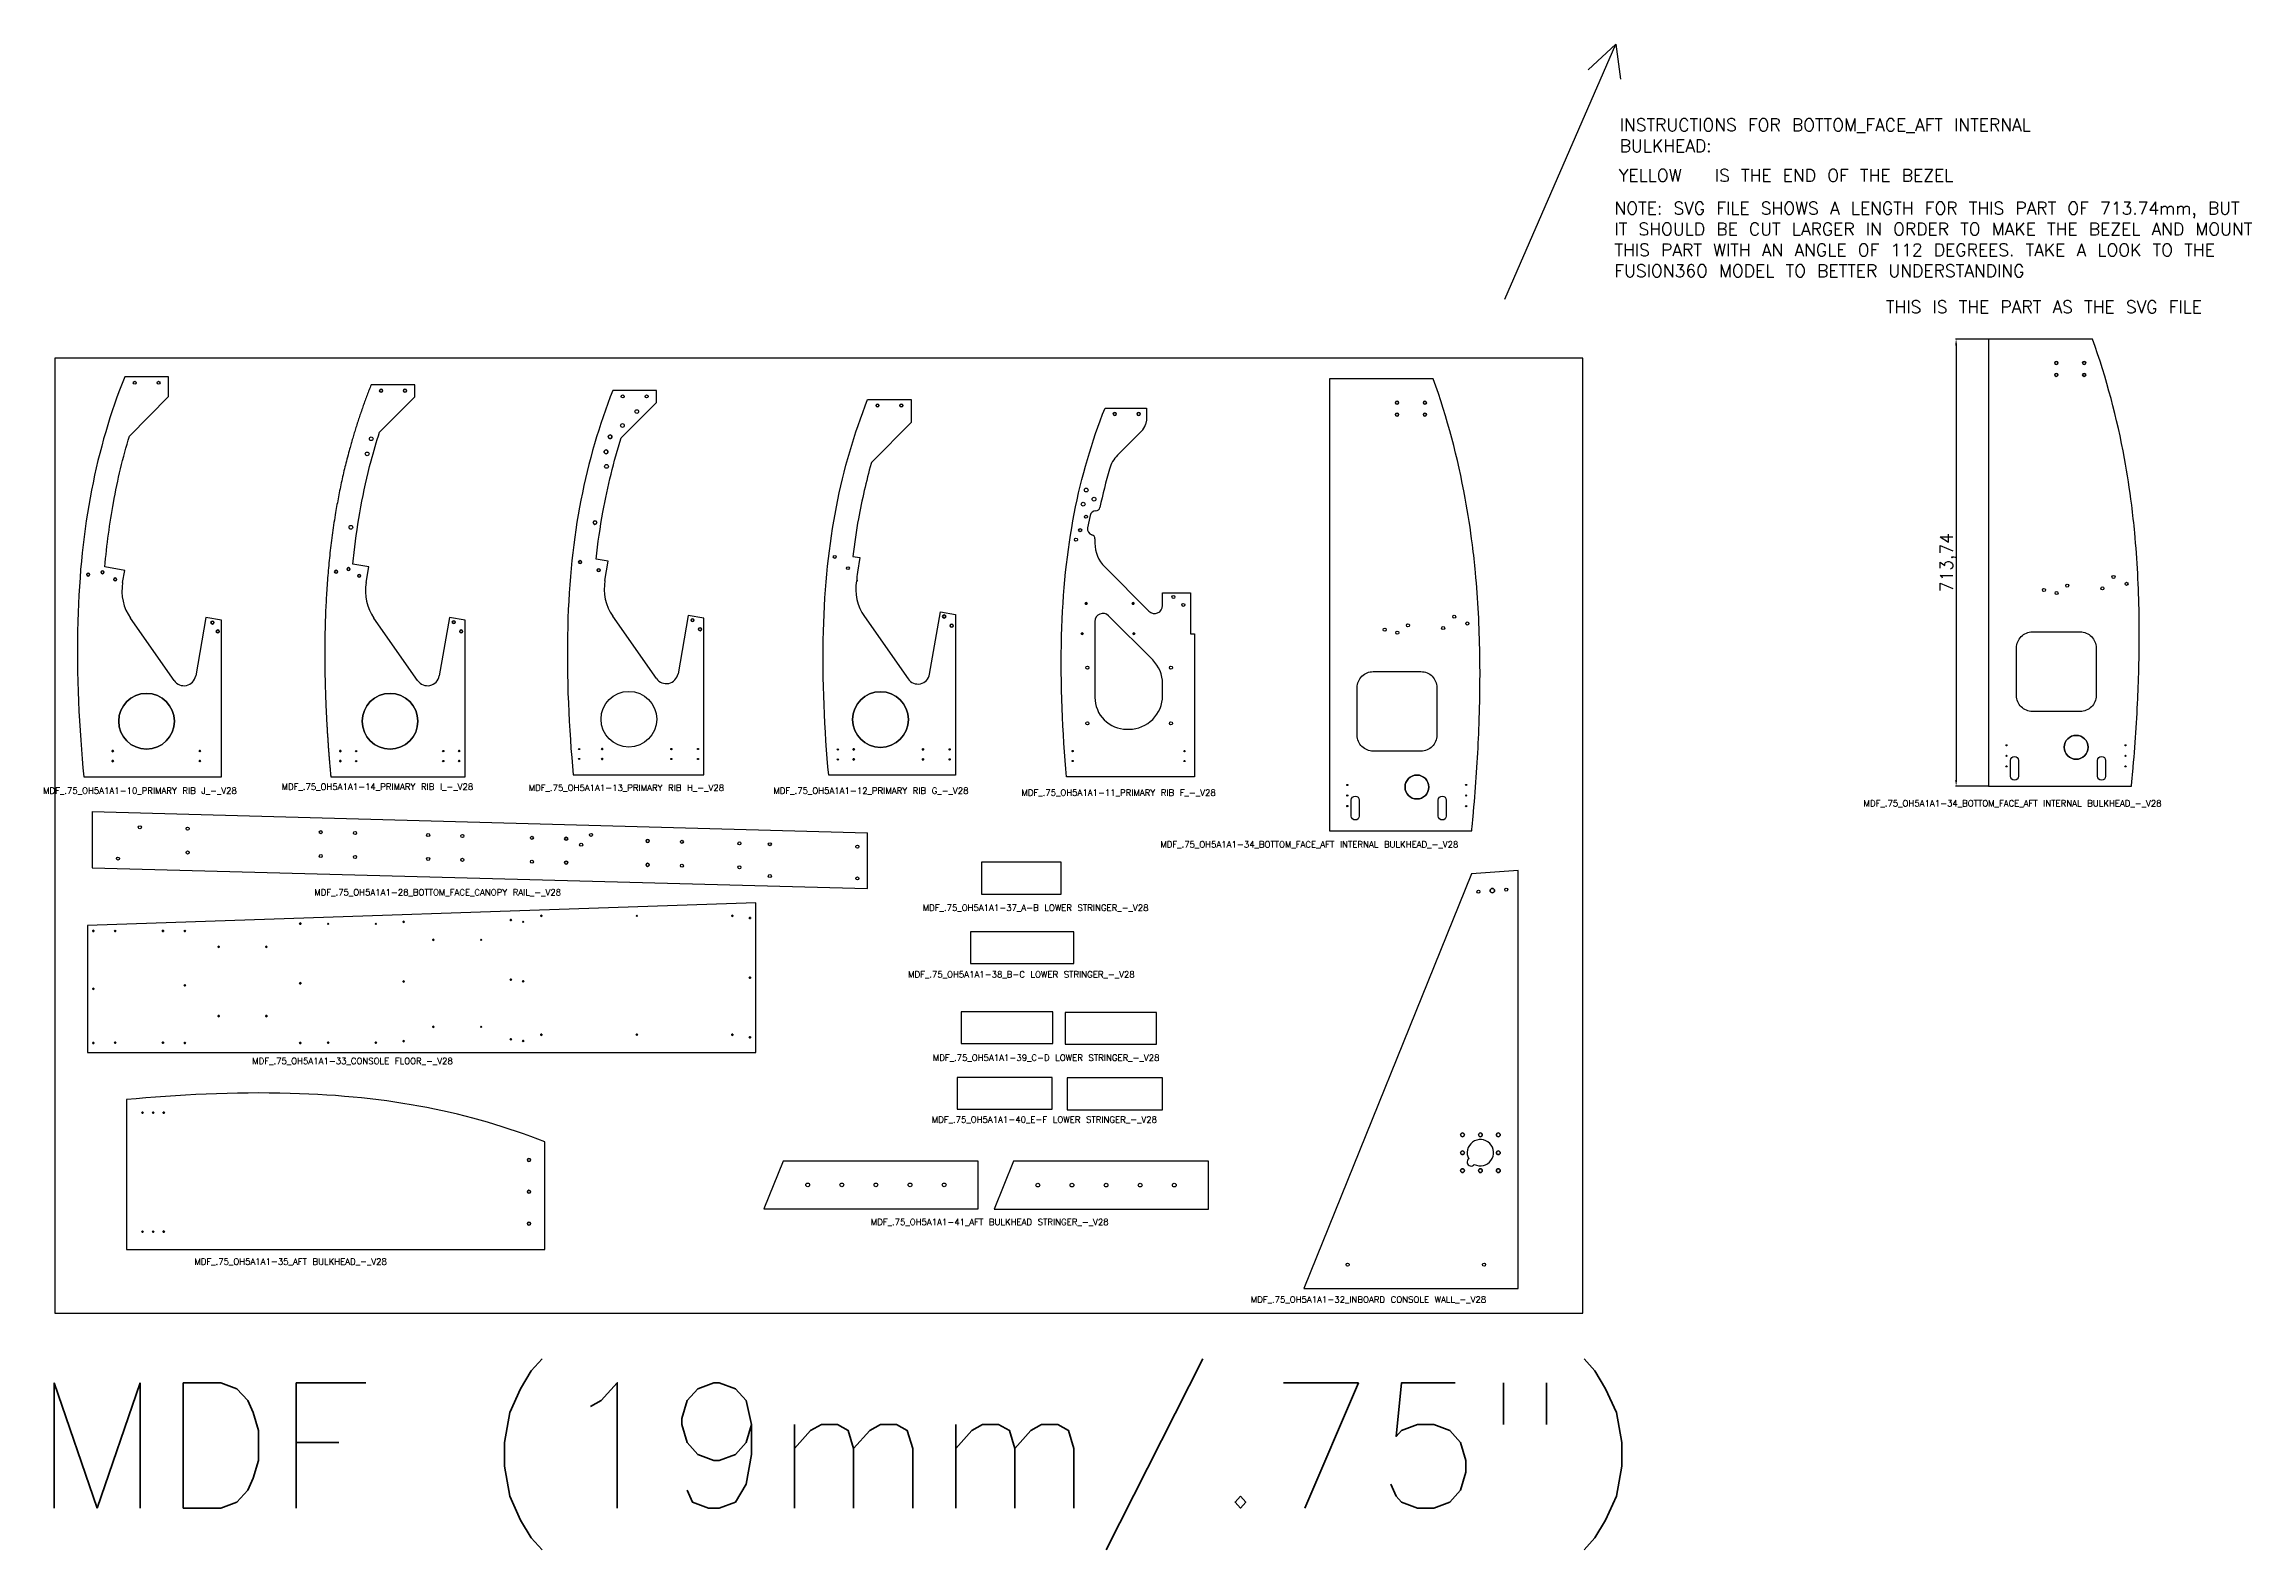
# Model space of a CAD drawing. Header units: millimetres. Extents: x 8001 to 31110, y 282 to 17125.
# Drawn here: x 15239 to 18761, y 282 to 2685 of the extents above; entities that cross this region are included whole.
import ezdxf

# ---------------------------------------------------------------- set-up
doc = ezdxf.new("R2010")
doc.units = ezdxf.units.MM
doc.styles.get("Standard").update_dxf_attribs({"font": 'txt.shx'})
doc.dimstyles.new('ISO-25', dxfattribs={"dimtxt": 2.5, "dimasz": 2.5, "dimexe": 1.25, "dimexo": 0.625, "dimtad": 1, "dimtxsty": 'Standard', "dimcen": 2.5, "dimadec": 0, "dimazin": 0, "dimtfac": 1, "dimtmove": 0, "dimatfit": 3, "dimfxl": 1, "dimarcsym": 0})

msp = doc.modelspace()

# ---------------------------------------------------------------- texts
for s, height, p in [('MDF_.75_OH5A1A1-10_PRIMARY RIB J_-_V28', 10, (15237.11709, 1488.59301)), ('MDF_.75_OH5A1A1-14_PRIMARY RIB I_-_V28', 10, (15617.69505, 1494.7218)), ('MDF_.75_OH5A1A1-13_PRIMARY RIB H_-_V28', 10, (16011.95079, 1493.06506)), ('MDF_.75_OH5A1A1-12_PRIMARY RIB G_-_V28', 10, (16402.32864, 1488.44481)), ('MDF_.75_OH5A1A1-11_PRIMARY RIB F_-_V28', 10, (16798.18683, 1485.45614)), ('MDF_.75_OH5A1A1-34_BOTTOM_FACE_AFT INTERNAL BULKHEAD_-_V28', 10, (18141.92755, 1468.24401)), ('MDF_.75_OH5A1A1-34_BOTTOM_FACE_AFT INTERNAL BULKHEAD_-_V28', 10, (17019.79699, 1402.68015)), ('MDF_.75_OH5A1A1-28_BOTTOM_FACE_CANOPY RAIL_-_V28', 10, (15669.87148, 1326.29662)), ('MDF_.75_OH5A1A1-37_A-B LOWER STRINGER_-_V28', 10, (16640.68521, 1301.64204)), ('MDF_.75_OH5A1A1-38_B-C LOWER STRINGER_-_V28', 10, (16617.36078, 1195.20326)), ('MDF_.75_OH5A1A1-33_CONSOLE FLOOR_-_V28', 10, (15570.87075, 1057.10465)), ('MDF_.75_OH5A1A1-39_C-D LOWER STRINGER_-_V28', 10, (16656.82064, 1062.28253)), ('MDF_.75_OH5A1A1-40_E-F LOWER STRINGER_-_V28', 10, (16655.09718, 963.65607)), ('MDF_.75_OH5A1A1-41_AFT BULKHEAD STRINGER_-_V28', 10, (16557.77768, 800.15646)), ('MDF_.75_OH5A1A1-35_AFT BULKHEAD_-_V28', 10, (15478.48896, 737.06157)), ('MDF_.75_OH5A1A1-32_INBOARD CONSOLE WALL_-_V28', 10, (17164.12079, 676.4512)), ('MDF (19mm/.75")', 200, (15220.70493, 348.6108))]:
    msp.add_text(s, height=height).set_placement(p)
at = {"char_height": 20, "attachment_point": 1}
for s, width, gutter_width, heights, insert in [('INSTRUCTIONS FOR BOTTOM_FACE_AFT INTERNAL BULKHEAD: ', 772.8227754, 15.24, [0], (17752.77728, 2566.03858)), ('IS THE END OF THE BEZEL', 488.1466392, 0, [19.93473], (17904.52193, 2485.42927)), ('NOTE: SVG FILE SHOWS A LENGTH FOR THIS PART OF 713.74mm, BUT IT SHOULD BE CUT LARGER IN ORDER TO MAKE THE BEZEL AND MOUNT THIS PART WITH AN ANGLE OF 112 DEGREES. TAKE A LOOK TO THE FUSION36O MODEL TO BETTER UNDERSTANDING ', 1109.8007341, 15.24, [132.69602], (17744.39769, 2433.122)), ('THIS IS THE PART AS THE SVG FILE ', 633.2307084, 15.24, [69.60577], (18177.51855, 2275.58099))]:
    msp.add_mtext_dynamic_manual_height_columns(s, width=width, gutter_width=gutter_width, heights=heights, dxfattribs=dict(at, insert=insert))
at = {"color": 2, "insert": (17751.15003, 2485.42927), "char_height": 20, "attachment_point": 1}
msp.add_mtext_dynamic_manual_height_columns('YELLOW', width=271.0880351, gutter_width=15.24, heights=[0], dxfattribs=at)

# ---------------------------------------------------------------- blocks, each defined once
blk = doc.blocks.new('*D26')
at = {"color": 0, "lineweight": -2, "transparency": 16777216}
for p, q in [((18340.9, 2214.3), (18288.4, 2214.3)), ((18289.6, 2204.3), (18289.6, 1510.6)), ((18340.9, 1500.6), (18288.4, 1500.6))]:
    blk.add_line(p, q, dxfattribs=at)
at = {"color": 0, "transparency": 16777216}
for points in [[(18288, 2204.3), (18291.3, 2204.3), (18289.6, 2214.3)], [(18288, 1510.6), (18291.3, 1510.6), (18289.6, 1500.6)]]:
    blk.add_solid(points, dxfattribs=at)
at = {"layer": 'Defpoints', "color": 0, "transparency": 16777216}
for p in [(18341.5, 2214.3), (18289.6, 1500.6), (18341.5, 1500.6)]:
    blk.add_point(p, dxfattribs=at)
at = {"color": 0, "transparency": 16777216, "insert": (18277.3, 1857.4), "char_height": 20, "attachment_point": 5, "rotation": 90}
blk.add_mtext('713,74', dxfattribs=at)

# ---------------------------------------------------------------- dimensions: what is measured, and where the dimension line sits
at = {"color": 3}
dim = msp.add_linear_dim(base=(18289.63675, 1500.5586), p1=(18341.52341, 2214.30153), p2=(18341.52341, 1500.5586), angle=90, dimstyle='ISO-25', override={"dimtxt": 20, "dimasz": 10}, dxfattribs=at)
dim.commit()
dim.dimension.update_dxf_attribs({"geometry": '*D26', "text_midpoint": (18277.34509, 1857.43007)})

# ---------------------------------------------------------------- linework, layer by layer
for p, q in [((17569.42683, 2277.70502), (17746.85841, 2684.8714)), ((17746.85841, 2684.8714), (17702.5982, 2643.97294)), ((17746.85841, 2684.8714), (17754.09308, 2629.10038)), ((18507.26111, 2214.30153), (18341.52341, 2214.30153)), ((18341.52341, 2214.30153), (18341.52341, 1500.5586)), ((18507.26111, 2214.30153), (18341.52341, 2214.30153)), ((18341.52341, 2214.30153), (18341.52341, 1500.5586)), ((15437.32025, 2154.11887), (15367.31273, 2154.11887)), ((15437.32025, 2154.11887), (15367.31273, 2154.11887)), ((15437.38413, 2122.36894), (15437.32025, 2154.11887)), ((15437.38413, 2122.36894), (15437.32025, 2154.11887)), ((17455.33068, 2150.94417), (17289.59298, 2150.94417)), ((17289.59298, 2150.94417), (17289.59298, 1437.20124)), ((17455.33068, 2150.94417), (17289.59298, 2150.94417)), ((17289.59298, 2150.94417), (17289.59298, 1437.20124)), ((15374.77151, 2059.50389), (15437.38413, 2122.36894)), ((15374.77151, 2059.50389), (15437.38413, 2122.36894)), ((15830.39526, 2141.29644), (15760.52187, 2141.29644)), ((15830.39526, 2141.29644), (15760.52187, 2141.29644)), ((15773.87764, 2065.46252), (15830.43359, 2122.24648)), ((15773.87764, 2065.46252), (15830.43359, 2122.24648)), ((15830.43359, 2122.24648), (15830.39526, 2141.29644)), ((15830.43359, 2122.24648), (15830.39526, 2141.29644)), ((16215.98554, 2132.20815), (16146.24129, 2132.20815)), ((16215.98554, 2132.20815), (16146.24129, 2132.20815)), ((16216.02387, 2113.15815), (16215.98554, 2132.20815)), ((16216.02387, 2113.15815), (16215.98554, 2132.20815)), ((16552.84146, 2117.74141), (16622.44145, 2117.74141)), ((16552.84146, 2117.74141), (16622.44145, 2117.74141)), ((16622.44145, 2117.74141), (16622.51533, 2081.01735, 0)), ((16622.44145, 2117.74141), (16622.51533, 2081.01735)), ((16159.72963, 2056.63695, 0), (16216.02387, 2113.15815)), ((16159.72963, 2056.63695), (16216.02387, 2113.15815)), ((16622.51533, 2081.01735, 0), (16560.06221, 2018.31245, 0)), ((16622.51533, 2081.01735), (16560.06221, 2018.31245)), ((16931.56907, 2104.1636, 0), (16997.87951, 2104.1636, 0)), ((16931.56907, 2104.1636), (16997.87951, 2104.1636)), ((16997.91796, 2085.05167, 0), (16996.06159, 2078.06742, 0)), ((16997.91796, 2085.05167), (16996.06159, 2078.06742)), ((16997.87951, 2104.1636, 0), (16997.91796, 2085.05167, 0)), ((16997.87951, 2104.1636), (16997.91796, 2085.05167)), ((16989.47441, 2066.63154), (16951.56881, 2028.72594, 0)), ((16989.47441, 2066.63154), (16951.56881, 2028.72594)), ((16907.78919, 1932.68855), (16903.71199, 1912.89286)), ((16907.78919, 1932.68855), (16903.71199, 1912.89286)), ((16529.07473, 1867.42407), (16540.52946, 1865.40306, 0)), ((16529.07473, 1867.42407), (16540.52946, 1865.40306)), ((16915.44737, 1892.67548, 0), (16915.44737, 1888.31259, 0)), ((16915.44737, 1892.67548), (16915.44737, 1888.31259)), ((15367.46515, 1844.93536), (15335.68903, 1850.54176)), ((15367.46515, 1844.93536), (15335.68903, 1850.54176)), ((15364.03802, 1825.49911), (15367.46515, 1844.93536)), ((15364.03802, 1825.49911), (15367.46515, 1844.93536)), ((15756.95392, 1850.72132), (15731.34783, 1855.23911)), ((15756.95392, 1850.72132), (15731.34783, 1855.23911)), ((15752.50643, 1825.49833), (15756.95392, 1850.72132)), ((15752.50643, 1825.49833), (15756.95392, 1850.72132)), ((16139.0383, 1859.62065), (16119.55431, 1863.0583)), ((16139.0383, 1859.62065), (16119.55431, 1863.0583)), ((16133.61079, 1828.85847), (16139.0383, 1859.62065)), ((16133.61079, 1828.85847), (16139.0383, 1859.62065)), ((16540.52946, 1865.40306, 0), (16536.43731, 1842.20946, 0)), ((16540.52946, 1865.40306), (16536.43731, 1842.20946)), ((16931.07029, 1850.59552), (17001.71711, 1779.9487)), ((16931.07029, 1850.59552), (17001.71711, 1779.9487)), ((16535.94409, 1828.06163), (16535.10195, 1828.21022)), ((16535.94409, 1828.06163), (16535.10195, 1828.21022)), ((17023.39737, 1788.92895), (17023.39737, 1809.06844)), ((17023.39737, 1809.06844), (17067.84737, 1809.06844)), ((17023.39737, 1788.92895), (17023.39737, 1809.06844)), ((17023.39737, 1809.06844), (17067.84737, 1809.06844)), ((17067.84737, 1809.06844), (17067.84737, 1743.63602)), ((17067.84737, 1809.06844), (17067.84737, 1743.63602)), ((15446.24776, 1669.15832), (15376.65643, 1768.5671)), ((15446.24776, 1669.15832), (15376.65643, 1768.5671)), ((15497.0595, 1769.98369), (15480.61399, 1676.77337)), ((15497.0595, 1769.98369), (15480.61399, 1676.77337)), ((15522.07316, 1765.57042), (15497.0595, 1769.98369)), ((15522.07316, 1765.57042), (15497.0595, 1769.98369)), ((15522.07316, 1515.38268), (15522.07316, 1765.57042)), ((15522.07316, 1515.38268), (15522.07316, 1765.57042)), ((15834.71617, 1669.15754), (15765.12484, 1768.56632)), ((15834.71617, 1669.15754), (15765.12484, 1768.56632)), ((15885.52791, 1769.98291), (15869.0824, 1676.77259)), ((15885.52791, 1769.98291), (15869.0824, 1676.77259)), ((15910.54157, 1765.56964), (15885.52791, 1769.98291)), ((15910.54157, 1765.56964), (15885.52791, 1769.98291)), ((15910.54157, 1515.3819), (15910.54157, 1765.56964)), ((15910.54157, 1515.3819), (15910.54157, 1765.56964)), ((16215.8553, 1672.45823), (16146.22782, 1771.91864)), ((16215.8553, 1672.45823), (16146.22782, 1771.91864)), ((16266.66704, 1773.2836), (16250.22153, 1680.07328)), ((16266.66704, 1773.2836), (16250.22153, 1680.07328)), ((16291.6807, 1768.87033), (16266.66704, 1773.2836)), ((16291.6807, 1768.87033), (16266.66704, 1773.2836)), ((16291.6807, 1518.68259), (16291.6807, 1768.87033)), ((16291.6807, 1518.68259), (16291.6807, 1768.87033)), ((16547.71898, 1771.27039), (16617.34646, 1671.80998)), ((16547.71898, 1771.27039), (16617.34646, 1671.80998)), ((16651.71269, 1679.42503), (16669.25853, 1778.87187)), ((16651.71269, 1679.42503), (16669.25853, 1778.87187)), ((16669.25853, 1778.87187), (16693.17185, 1774.65273)), ((16669.25853, 1778.87187), (16693.17185, 1774.65273)), ((16693.17185, 1774.65273), (16693.17185, 1518.03434, 0)), ((16693.17185, 1774.65273), (16693.17185, 1518.03434)), ((17067.84737, 1743.63602), (17074.19737, 1743.63602)), ((17067.84737, 1743.63602), (17074.19737, 1743.63602)), ((17074.19737, 1743.63602), (17074.19737, 1515.41601, 0)), ((17074.19737, 1743.63602), (17074.19737, 1515.41601)), ((15301.94192, 1515.38268), (15522.07316, 1515.38268)), ((15301.94192, 1515.38268), (15522.07316, 1515.38268)), ((15696.21974, 1515.3819), (15910.54157, 1515.3819)), ((15696.21974, 1515.3819), (15910.54157, 1515.3819)), ((16082.97554, 1518.68259, 0), (16291.6807, 1518.68259)), ((16082.97554, 1518.68259), (16291.6807, 1518.68259)), ((16693.17185, 1518.03434, 0), (16490.73025, 1518.03434, 0)), ((16693.17185, 1518.03434), (16490.73025, 1518.03434)), ((17074.19737, 1515.41601, 0), (16870.37468, 1515.41601)), ((17074.19737, 1515.41601), (16870.37468, 1515.41601)), ((18341.52341, 1500.5586), (18569.35072, 1500.5586, 0)), ((18341.52341, 1500.5586), (18569.35072, 1500.5586)), ((15315.31715, 1460.28858), (15315.31715, 1370.40406)), ((15315.31715, 1460.28858), (15315.31715, 1370.40406)), ((16552.36376, 1337.14637), (16552.36376, 1426.06178)), ((16552.36376, 1337.14637), (16552.36376, 1426.06178)), ((17289.59298, 1437.20124), (17289.59298, 1429.50454)), ((17289.59298, 1429.50454), (17516.63112, 1429.50454)), ((15315.31715, 1370.40406), (16552.36376, 1337.14637)), ((15315.31715, 1370.40406), (16552.36376, 1337.14637)), ((15370.3873, 1000.58188), (15370.38729, 761.30339)), ((15370.3873, 1000.58188), (15370.38729, 761.30339)), ((16037.7573, 761.30339), (16037.7573, 932.94663, 0)), ((16037.7573, 761.30339), (16037.7573, 932.94663)), ((15370.38729, 761.30339), (16037.7573, 761.30339)), ((15370.38729, 761.30339), (16037.7573, 761.30339))]:
    msp.add_line(p, q)
at = {"color": 0, "linetype": 'ByBlock', "lineweight": -2}
msp.add_lwpolyline([(17694.11211, 659.86682), (17694.11211, 2183.86682), (15255.71211, 2183.86682), (15255.71211, 659.86682)], close=True, dxfattribs=at)
for points in [[(17023.39737, 1644.95601), (17023.39737, 1664.33224, 0.1989123674), (17007.77444, 1702.04932), (16937.12763, 1772.69613, 0.6681786379), (16915.44737, 1763.71588), (16915.44737, 1642.41601, 0.4142135624), (16966.24737, 1591.61601), (16970.05737, 1591.61601, 0.4142135624)], [(17023.39737, 1644.95601), (17023.39737, 1664.33224, 0.1989123674), (17007.77444, 1702.04932), (16937.12763, 1772.69613, 0.6681786379), (16915.44737, 1763.71588), (16915.44737, 1642.41601, 0.4142135624), (16966.24737, 1591.61601), (16970.05737, 1591.61601, 0.4142135624)], [(18487.57341, 1619.8619), (18411.37341, 1619.8619, -0.4142135624), (18385.97341, 1645.2619), (18385.97341, 1721.4619, -0.4142135624), (18411.37341, 1746.8619), (18487.57341, 1746.8619, -0.4142135624), (18512.97341, 1721.4619), (18512.97341, 1645.2619, -0.4142135624)], [(18487.57341, 1619.8619), (18411.37341, 1619.8619, -0.4142135624), (18385.97341, 1645.2619), (18385.97341, 1721.4619, -0.4142135624), (18411.37341, 1746.8619), (18487.57341, 1746.8619, -0.4142135624), (18512.97341, 1721.4619), (18512.97341, 1645.2619, -0.4142135624)], [(17435.64298, 1556.50454), (17359.44298, 1556.50454, -0.4142135624), (17334.04298, 1581.90454), (17334.04298, 1658.10454, -0.4142135624), (17359.44298, 1683.50454), (17435.64298, 1683.50454, -0.4142135624), (17461.04298, 1658.10454), (17461.04298, 1581.90454, -0.4142135624)], [(17435.64298, 1556.50454), (17359.44298, 1556.50454, -0.4142135624), (17334.04298, 1581.90454), (17334.04298, 1658.10454, -0.4142135624), (17359.44298, 1683.50454), (17435.64298, 1683.50454, -0.4142135624), (17461.04298, 1658.10454), (17461.04298, 1581.90454, -0.4142135624)], [(18376.44841, 1516.41237), (18376.44841, 1541.81237, -1), (18389.14841, 1541.81237), (18389.14841, 1516.41237, -1)], [(18376.44841, 1516.41237), (18376.44841, 1541.81237, -1), (18389.14841, 1541.81237), (18389.14841, 1516.41237, -1)], [(18515.30472, 1516.41237), (18515.30472, 1541.81237, -1), (18528.00472, 1541.81237), (18528.00472, 1516.41237, -1)], [(18515.30472, 1516.41237), (18515.30472, 1541.81237, -1), (18528.00472, 1541.81237), (18528.00472, 1516.41237, -1)], [(17324.51798, 1453.05501), (17324.51798, 1478.45501, -1), (17337.21798, 1478.45501), (17337.21798, 1453.05501, -1)], [(17324.51798, 1453.05501), (17324.51798, 1478.45501, -1), (17337.21798, 1478.45501), (17337.21798, 1453.05501, -1)], [(17463.37429, 1453.05501), (17463.37429, 1478.45501, -1), (17476.07429, 1478.45501), (17476.07429, 1453.05501, -1)], [(17463.37429, 1453.05501), (17463.37429, 1478.45501, -1), (17476.07429, 1478.45501), (17476.07429, 1453.05501, -1)], [(17520.79902, 897.08829, 6.5381409815), (17511.922, 905.96531, 1.1645777064)], [(17520.79902, 897.08829, 6.5381409815), (17511.922, 905.96531, 1.1645777064)]]:
    msp.add_lwpolyline(points, format="xyb", close=True)
for points in [[(16734.73409, 1328.3938), (16861.73409, 1328.3938), (16861.73409, 1379.1938), (16734.73409, 1379.1938)], [(17248.86779, 698.98914), (17590.85589, 698.98914), (17590.85589, 1366.35914), (17516.24059, 1360.76006)], [(17248.86779, 698.98914), (17590.85589, 698.98914), (17590.85589, 1366.35914), (17516.24059, 1360.76006)], [(15307.73983, 1075.41588), (16374.53982, 1075.41588), (16374.53982, 1314.69438), (15307.73983, 1278.59637)], [(15307.73983, 1075.41588), (16374.53982, 1075.41588), (16374.53982, 1314.69438), (15307.73983, 1278.59637)], [(16716.88696, 1217.54741), (16881.98696, 1217.54741), (16881.98696, 1268.34741), (16716.88696, 1268.34741)], [(16702.29564, 1089.77298), (16848.34564, 1089.77298), (16848.34564, 1140.57298), (16702.29564, 1140.57298)], [(16867.89239, 1088.91537), (17013.94239, 1088.91537), (17013.94239, 1139.71537), (16867.89239, 1139.71537)], [(16695.42529, 985.14436), (16847.24109, 985.14436), (16847.24109, 1035.94436), (16695.42529, 1035.94436)], [(16871.32473, 984.28675), (17023.14053, 984.28675), (17023.14053, 1035.08675), (16871.32473, 1035.08675)], [(16729.3086, 902.44976), (16418.10729, 902.44976), (16387.32049, 826.24976), (16729.3086, 826.24976)], [(17096.56574, 902.09827), (16785.36444, 902.09827), (16754.57764, 825.89827), (17096.56574, 825.89827)]]:
    msp.add_lwpolyline(points, close=True)
at = {"extrusion": (-1e-16, 0, -1)}
for centre in [(-18449.47341, 2176.03418), (-18449.47341, 2156.98418), (-18493.92341, 2176.03418), (-18493.92341, 2156.98418), (-17397.54298, 2112.67682), (-17441.99298, 2112.67682), (-17397.54298, 2093.62682), (-17441.99298, 2093.62682)]:
    msp.add_circle(centre, 2.413, dxfattribs=at)
for centre, radius in [((18449.47341, 2176.03418), 2.413), ((18449.47341, 2156.98418), 2.413), ((18493.92341, 2176.03418), 2.413), ((18493.92341, 2156.98418), 2.413), ((15383.36438, 2144.59387), 2.286), ((15383.36438, 2144.59387), 2.286), ((15421.46438, 2144.59387), 2.286), ((15421.46438, 2144.59387), 2.286), ((15776.43823, 2131.77144), 2.413), ((15814.53833, 2131.77144), 2.413), ((16162.02851, 2122.68315), 2.413), ((16162.02851, 2122.68315), 2.413), ((16200.12861, 2122.68315), 2.413), ((16200.12861, 2122.68315), 2.413), ((17397.54298, 2112.67682), 2.413), ((17441.99298, 2112.67682), 2.413), ((16161.5057, 2076.25767), 2.97663), ((16161.5057, 2076.25767), 2.97663), ((16184.3657, 2098.54287), 2.97663), ((16184.3657, 2098.54287), 2.97663), ((16568.48558, 2108.21641), 2.286), ((16606.58558, 2108.21641), 2.286), ((16947.09748, 2094.6386), 2.413), ((16985.19758, 2094.6386), 2.413), ((17397.54298, 2093.62682), 2.413), ((17441.99298, 2093.62682), 2.413), ((15760.68476, 2055.06549), 2.97663), ((15760.68476, 2055.06549), 2.97663), ((16141.82389, 2058.36618), 2.97663), ((15754.21611, 2030.92414), 2.97663), ((15754.21611, 2030.92414), 2.97663), ((16135.35524, 2034.22483), 2.97663), ((16136.1509, 2011.03094), 2.97663), ((16136.1509, 2011.03094), 2.97663), ((16901.66785, 1973.26454), 2.97663), ((16901.66785, 1973.26454), 2.97663), ((16896.71251, 1950.74886), 2.97663), ((16896.71251, 1950.74886), 2.97663), ((16914.05108, 1958.73606), 2.97663), ((16914.05108, 1958.73606), 2.97663), ((15728.32386, 1913.83203), 2.97663), ((15728.32386, 1913.83203), 2.97663), ((16117.71977, 1921.44136), 2.921), ((16891.87005, 1909.2867), 2.45745), ((16891.87005, 1909.2867), 2.45745), ((16901.2104, 1930.6007), 2.45745), ((16901.2104, 1930.6007), 2.45745), ((16500.29317, 1866.4629), 2.286), ((16500.29317, 1866.4629), 2.286), ((16885.18766, 1894.03797), 2.45745), ((16885.18766, 1894.03797), 2.45745), ((15309.12008, 1838.24755), 2.286), ((15331.91391, 1841.97963), 2.286), ((15352.0543, 1830.67247), 2.286), ((15704.56136, 1842.98328), 2.286), ((15724.37893, 1847.24048), 2.286), ((15741.54307, 1836.45843), 2.286), ((16093.86479, 1858.36263), 2.286), ((16123.62574, 1845.35807), 2.286), ((16521.41135, 1848.62543), 2.286), ((16521.41135, 1848.62543), 2.286), ((18540.71646, 1834.5266), 2.45745), ((18540.71646, 1834.5266), 2.45745), ((17040.75604, 1802.71844), 2.45745), ((17040.75604, 1802.71844), 2.45745), ((18429.73331, 1813.75734), 2.45745), ((18429.73331, 1813.75734), 2.45745), ((18449.8719, 1808.95899), 2.45745), ((18449.8719, 1808.95899), 2.45745), ((18466.90106, 1820.73162), 2.45745), ((18466.90106, 1820.73162), 2.45745), ((18523.07723, 1816.40604), 2.45745), ((18523.07723, 1816.40604), 2.45745), ((18561.54531, 1823.62432), 2.45745), ((18561.54531, 1823.62432), 2.45745), ((15507.29897, 1761.72902), 2.286), ((15892.29228, 1762.34137), 2.286), ((16273.43141, 1765.64206), 2.286), ((16674.92256, 1771.42446), 2.45745), ((16901.47737, 1792.27601), 1.35255), ((16976.40737, 1792.27601), 1.35255), ((17056.41737, 1790.01844), 2.45745), ((17056.41737, 1790.01844), 2.45745), ((17488.78603, 1771.16924), 2.45745), ((17488.78603, 1771.16924), 2.45745), ((17509.61488, 1760.26696), 2.45745), ((17509.61488, 1760.26696), 2.45745), ((15515.72316, 1747.72058), 2.286), ((15904.19157, 1747.7198), 2.286), ((16285.3307, 1751.02049), 2.286), ((16686.82185, 1756.80289), 2.45745), ((16895.12737, 1744.01601), 1.35255), ((16977.67737, 1744.01601), 1.35255), ((17377.80288, 1750.39998), 2.45745), ((17377.80288, 1750.39998), 2.45745), ((17397.94147, 1745.60163), 2.45745), ((17397.94147, 1745.60163), 2.45745), ((17414.97063, 1757.37426), 2.45745), ((17414.97063, 1757.37426), 2.45745), ((17471.1468, 1753.04868), 2.45745), ((17471.1468, 1753.04868), 2.45745), ((16903.38237, 1689.73224), 2.45745), ((16903.38237, 1689.73224), 2.45745), ((17036.73237, 1689.73224), 2.45745), ((17036.73237, 1689.73224), 2.45745), ((15402.23928, 1604.28274), 44.45), ((15790.70769, 1604.28196), 44.45), ((16171.84681, 1607.58265), 44.45), ((16171.84681, 1607.58265), 44.45), ((16573.30739, 1607.04662), 44.45), ((16903.38237, 1600.83224), 2.45745), ((16903.38237, 1600.83224), 2.45745), ((17036.73237, 1600.83224), 2.45745), ((17036.73237, 1600.83224), 2.45745), ((15348.29185, 1556.65768), 0.99187), ((15487.14816, 1556.65768), 0.99187), ((15711.36026, 1556.65701), 0.99187), ((15736.76026, 1556.6569), 0.99187), ((15875.61657, 1556.6569), 0.99187), ((15901.01657, 1556.65701), 0.99187), ((16092.49939, 1559.9577), 0.99187), ((16129.13205, 1559.95768), 0.99187), ((16239.62205, 1559.95768), 1.016), ((16239.62205, 1559.95768), 1.016), ((16282.1557, 1559.9577), 0.99187), ((16505.22321, 1559.30942), 0.99187), ((16530.62321, 1559.30943), 0.99187), ((16641.11321, 1559.30943), 1.016), ((16683.64685, 1559.30942), 0.99187), ((16879.89872, 1556.6911), 0.99187), ((16879.89872, 1556.6911), 0.99187), ((17058.32237, 1556.6911), 0.99187), ((17058.32237, 1556.6911), 0.99187), ((18370.09841, 1565.9315), 0.99187), ((18370.09841, 1565.9315), 0.99187), ((18370.09841, 1549.12005), 0.99187), ((18370.09841, 1549.12005), 0.99187), ((18481.22341, 1562.7119), 19.05), ((18559.82571, 1565.9315), 0.99187), ((18559.82571, 1565.9315), 0.99187), ((18559.82571, 1549.12005), 0.99187), ((18559.82571, 1549.12005), 0.99187), ((15348.29185, 1540.78268), 0.99187), ((15487.14816, 1540.78268), 0.99187), ((15711.36026, 1540.78201), 0.99187), ((15736.76026, 1540.7819), 0.99187), ((15875.61657, 1540.7819), 0.99187), ((15901.01657, 1540.78201), 0.99187), ((16092.49939, 1544.0827), 0.99187), ((16129.13205, 1544.08268), 0.99187), ((16239.62205, 1544.08268), 1.016), ((16239.62205, 1544.08268), 1.016), ((16282.1557, 1544.0827), 0.99187), ((16505.22321, 1543.43442), 0.99187), ((16530.62321, 1543.43443), 0.99187), ((16641.11321, 1543.43443), 1.016), ((16683.64685, 1543.43442), 0.99187), ((16879.89872, 1540.8161), 0.99187), ((16879.89872, 1540.8161), 0.99187), ((17058.32237, 1540.81606), 0.99187), ((17058.32237, 1540.81606), 0.99187), ((17429.29298, 1499.35454), 19.05), ((18370.09841, 1532.3086), 0.99187), ((18370.09841, 1532.3086), 0.99187), ((18559.82571, 1532.3086), 0.99187), ((18559.82571, 1532.3086), 0.99187), ((17318.16798, 1502.57414), 0.99187), ((17318.16798, 1502.57414), 0.99187), ((17318.16798, 1485.76269), 0.99187), ((17318.16798, 1485.76269), 0.99187), ((17507.89528, 1502.57414), 0.99187), ((17507.89528, 1502.57414), 0.99187), ((17507.89528, 1485.76269), 0.99187), ((17507.89528, 1485.76269), 0.99187), ((17318.16798, 1468.95124), 0.99187), ((17318.16798, 1468.95124), 0.99187), ((17507.89528, 1468.95124), 0.99187), ((17507.89528, 1468.95124), 0.99187), ((15391.51715, 1435.05453), 2.45745), ((15391.51715, 1435.05453), 2.45745), ((15467.71714, 1433.00592), 2.45745), ((15467.71714, 1433.00592), 2.45745), ((15680.19416, 1427.29352), 2.45745), ((15680.19416, 1427.29352), 2.45745), ((15734.85772, 1425.82391), 2.45745), ((15734.85772, 1425.82391), 2.45745), ((15851.54035, 1422.68692), 2.45745), ((15851.54035, 1422.68692), 2.45745), ((15906.20391, 1421.21731), 2.45745), ((15906.20391, 1421.21731), 2.45745), ((16017.10453, 1418.23577), 2.45745), ((16017.10453, 1418.23577), 2.45745), ((16071.76809, 1416.76615), 2.45745), ((16095.73993, 1407.20523), 2.45745), ((16095.73993, 1407.20523), 2.45745), ((16111.45538, 1422.92068), 2.45745), ((16111.45538, 1422.92068), 2.45745), ((16201.77227, 1413.27102), 2.45745), ((16256.43583, 1411.80141), 2.45745), ((16256.43583, 1411.80141), 2.45745), ((16348.23288, 1409.33347), 2.45745), ((16348.23288, 1409.33347), 2.45745), ((16396.78876, 1408.02805), 2.45745), ((16396.78876, 1408.02805), 2.45745), ((15356.59215, 1385.17513), 2.45745), ((15356.59215, 1385.17513), 2.45745), ((15467.71714, 1394.89215), 2.45745), ((15467.71714, 1394.89215), 2.45745), ((15680.19416, 1389.17976), 2.45745), ((15680.19416, 1389.17976), 2.45745), ((15734.85772, 1387.71014), 2.45745), ((15734.85772, 1387.71014), 2.45745), ((15851.54035, 1384.57316), 2.45745), ((15851.54035, 1384.57316), 2.45745), ((15906.20391, 1383.10354), 2.45745), ((15906.20391, 1383.10354), 2.45745), ((16017.10453, 1380.122), 2.45745), ((16017.10453, 1380.122), 2.45745), ((16071.76809, 1378.65239), 2.45745), ((16201.77227, 1375.15726), 2.45745), ((16256.43583, 1373.68764), 2.45745), ((16256.43583, 1373.68764), 2.45745), ((16536.48876, 1404.27225), 2.45745), ((16536.48876, 1404.27225), 2.45745), ((16348.23288, 1371.2197), 2.45745), ((16348.23288, 1371.2197), 2.45745), ((16396.78876, 1357.2097), 2.45745), ((16396.78876, 1357.2097), 2.45745), ((16536.48876, 1353.4539), 2.45745), ((16536.48876, 1353.4539), 2.45745), ((17527.4182, 1332.32606), 2.45745), ((17549.58089, 1333.98914), 3.4925), ((17571.74358, 1335.65221), 2.45745), ((15317.26483, 1269.71453), 0.99225), ((15352.18983, 1269.71453), 0.99225), ((15428.38983, 1269.71453), 0.99225), ((15463.31531, 1269.71453), 0.99225), ((15647.46483, 1281.36904), 0.99225), ((15691.91483, 1280.94719), 0.99225), ((15768.11483, 1280.94719), 0.99225), ((15812.56483, 1284.17679), 0.99225), ((15983.43063, 1287.0815), 0.99225), ((16003.22858, 1284.19319), 0.99225), ((16032.09577, 1293.71819), 0.99225), ((16184.49577, 1293.71819), 0.99225), ((16336.89577, 1293.71819), 0.99225), ((16365.01482, 1290.30513), 0.99225), ((15517.28983, 1244.31453), 0.99225), ((15593.48983, 1244.31453), 0.99225), ((15859.89773, 1255.54719), 0.99225), ((15936.09773, 1255.54719), 0.99225), ((15317.26483, 1177.3277), 0.99225), ((15463.31483, 1182.9872), 0.99225), ((15647.46483, 1186.11904), 0.99225), ((15812.56483, 1188.92679), 0.99225), ((15983.43063, 1191.8315), 0.99225), ((16003.22867, 1189.13224), 0.99225), ((16365.01482, 1195.05513), 0.99225), ((15517.28983, 1133.82453), 1.016), ((15593.48983, 1133.82453), 1.016), ((15352.18983, 1091.29088), 0.99225), ((15428.38983, 1091.29088), 0.99225), ((15691.91483, 1091.29088), 0.99225), ((15768.11483, 1091.29088), 0.99225), ((15812.56483, 1093.67679), 0.99225), ((15859.89773, 1116.69088), 0.99225), ((15936.09773, 1116.69088), 0.99225), ((15983.43063, 1096.5815), 0.99225), ((16003.22867, 1093.88224), 0.99225), ((16032.09577, 1103.99088), 0.99225), ((16184.49577, 1103.99088), 0.99225), ((16336.89577, 1103.99088), 0.99225), ((16365.01482, 1099.80513), 0.99225), ((15317.26483, 1090.86904), 0.99225), ((15463.31483, 1090.86904), 0.99225), ((15647.46483, 1090.86904), 0.99225), ((15395.78729, 979.60569), 0.99187), ((15412.72063, 979.60569), 0.99187), ((15429.65396, 979.60569), 0.99187), ((17501.95589, 944.27218), 2.97663), ((17501.95589, 915.69718), 2.97663), ((17530.53089, 944.27218), 2.97663), ((17559.10589, 944.27218), 2.97663), ((17559.10589, 915.69718), 2.97663), ((16012.3573, 904.17839), 2.45745), ((17501.95589, 887.12218), 2.97663), ((17530.53089, 887.12218), 2.97663), ((17559.10589, 887.12218), 2.97663), ((16012.3573, 853.37839), 2.45745), ((16457.14634, 864.34976), 2.97663), ((16511.57879, 864.34976), 2.97663), ((16566.01124, 864.34976), 2.97663), ((16620.4437, 864.34976), 2.97663), ((16674.87615, 864.34976), 2.97663), ((16824.40349, 863.99827), 2.97663), ((16878.83594, 863.99827), 2.97663), ((16933.26839, 863.99827), 2.97663), ((16987.70084, 863.99827), 2.97663), ((17042.13329, 863.99827), 2.97663), ((15395.78729, 789.87839), 0.99187), ((15412.72063, 789.87839), 0.99187), ((15429.65396, 789.87839), 0.99187), ((16012.3573, 802.57839), 2.45745), ((17318.69364, 737.08914), 2.45745), ((17536.42344, 737.08914), 2.45745)]:
    msp.add_circle(centre, radius)
at = {"extrusion": (0, -4.6e-15, -1)}
for centre in [(-15776.43823, 2131.77144), (-15814.53833, 2131.77144)]:
    msp.add_circle(centre, 2.413, dxfattribs=at)
at = {"extrusion": (0, -1e-16, -1)}
for centre in [(-16568.48558, 2108.21641), (-16606.58558, 2108.21641)]:
    msp.add_circle(centre, 2.286, dxfattribs=at)
at = {"extrusion": (0, 0, -1)}
for centre, radius in [((-16947.09748, 2094.6386), 2.413), ((-16985.19758, 2094.6386), 2.413), ((-16141.82389, 2058.36618), 2.97663), ((-16135.35524, 2034.22483), 2.97663), ((-16117.71977, 1921.44136), 2.921), ((-15309.12008, 1838.24755), 2.286), ((-15331.91391, 1841.97963), 2.286), ((-15352.0543, 1830.67247), 2.286), ((-15704.56136, 1842.98328), 2.286), ((-15724.37893, 1847.24048), 2.286), ((-15741.54307, 1836.45843), 2.286), ((-16093.86479, 1858.36263), 2.286), ((-16123.62574, 1845.35807), 2.286), ((-15507.29897, 1761.72902), 2.286), ((-15892.29228, 1762.34137), 2.286), ((-16273.43141, 1765.64206), 2.286), ((-16674.92256, 1771.42446), 2.45745), ((-15515.72316, 1747.72058), 2.286), ((-15904.19157, 1747.7198), 2.286), ((-16285.3307, 1751.02049), 2.286), ((-16686.82185, 1756.80289), 2.45745), ((-15402.23928, 1604.28274), 44.45), ((-15790.70769, 1604.28196), 44.45), ((-16573.30739, 1607.04662), 44.45), ((-15348.29185, 1556.65768), 0.99187), ((-15487.14816, 1556.65768), 0.99187), ((-15711.36026, 1556.65701), 0.99187), ((-15901.01657, 1556.65701), 0.99187), ((-16129.13205, 1559.95768), 0.99187), ((-16530.62321, 1559.30943), 0.99187), ((-16641.11321, 1559.30943), 1.016), ((-15348.29185, 1540.78268), 0.99187), ((-15487.14816, 1540.78268), 0.99187), ((-15711.36026, 1540.78201), 0.99187), ((-15901.01657, 1540.78201), 0.99187), ((-16129.13205, 1544.08268), 0.99187), ((-16530.62321, 1543.43443), 0.99187), ((-16641.11321, 1543.43443), 1.016), ((-16071.76809, 1416.76615), 2.45745), ((-16201.77227, 1413.27102), 2.45745), ((-16071.76809, 1378.65239), 2.45745), ((-16201.77227, 1375.15726), 2.45745), ((-15317.26483, 1269.71453), 0.99225), ((-15352.18983, 1269.71453), 0.99225), ((-15428.38983, 1269.71453), 0.99225), ((-15463.31531, 1269.71453), 0.99225), ((-15647.46483, 1281.36904), 0.99225), ((-15691.91483, 1280.94719), 0.99225), ((-15768.11483, 1280.94719), 0.99225), ((-15812.56483, 1284.17679), 0.99225), ((-15983.43063, 1287.0815), 0.99225), ((-16003.22858, 1284.19319), 0.99225), ((-16032.09577, 1293.71819), 0.99225), ((-16184.49577, 1293.71819), 0.99225), ((-16336.89577, 1293.71819), 0.99225), ((-16365.01482, 1290.30513), 0.99225), ((-15517.28983, 1244.31453), 0.99225), ((-15593.48983, 1244.31453), 0.99225), ((-15859.89773, 1255.54719), 0.99225), ((-15936.09773, 1255.54719), 0.99225), ((-15317.26483, 1177.3277), 0.99225), ((-15463.31483, 1182.9872), 0.99225), ((-15647.46483, 1186.11904), 0.99225), ((-15812.56483, 1188.92679), 0.99225), ((-15983.43063, 1191.8315), 0.99225), ((-16003.22867, 1189.13224), 0.99225), ((-16365.01482, 1195.05513), 0.99225), ((-15517.28983, 1133.82453), 1.016), ((-15593.48983, 1133.82453), 1.016), ((-15352.18983, 1091.29088), 0.99225), ((-15428.38983, 1091.29088), 0.99225), ((-15691.91483, 1091.29088), 0.99225), ((-15768.11483, 1091.29088), 0.99225), ((-15812.56483, 1093.67679), 0.99225), ((-15859.89773, 1116.69088), 0.99225), ((-15936.09773, 1116.69088), 0.99225), ((-15983.43063, 1096.5815), 0.99225), ((-16003.22867, 1093.88224), 0.99225), ((-16032.09577, 1103.99088), 0.99225), ((-16184.49577, 1103.99088), 0.99225), ((-16336.89577, 1103.99088), 0.99225), ((-16365.01482, 1099.80513), 0.99225), ((-15317.26483, 1090.86904), 0.99225), ((-15463.31483, 1090.86904), 0.99225), ((-15647.46483, 1090.86904), 0.99225), ((-15395.78729, 979.60569), 0.99187), ((-15412.72063, 979.60569), 0.99187), ((-15429.65396, 979.60569), 0.99187), ((-16012.3573, 904.17839), 2.45745), ((-16012.3573, 853.37839), 2.45745), ((-15395.78729, 789.87839), 0.99187), ((-15412.72063, 789.87839), 0.99187), ((-15429.65396, 789.87839), 0.99187), ((-16012.3573, 802.57839), 2.45745)]:
    msp.add_circle(centre, radius, dxfattribs=at)
at = {"extrusion": (1.6e-15, 0, -1)}
for centre in [(-16901.47737, 1792.27601), (-16976.40737, 1792.27601), (-16895.12737, 1744.01601), (-16977.67737, 1744.01601)]:
    msp.add_circle(centre, 1.35255, dxfattribs=at)
at = {"extrusion": (-1e-16, 3e-16, -1)}
for centre in [(-18481.22341, 1562.7119), (-17429.29298, 1499.35454)]:
    msp.add_circle(centre, 19.05, dxfattribs=at)
at = {"extrusion": (-1.56e-14, -1.22e-14, -1)}
msp.add_circle((-17549.58089, 1333.98914), 3.4925, dxfattribs=at)
at = {"extrusion": (1.037e-13, 0, -1)}
for centre in [(-17501.95589, 944.27218, 0), (-17501.95589, 915.69718, 0), (-17530.53089, 944.27218, 0), (-17559.10589, 944.27218, 0), (-17559.10589, 915.69718, 0), (-17501.95589, 887.12218, 0), (-17530.53089, 887.12218, 0), (-17559.10589, 887.12218, 0)]:
    msp.add_circle(centre, 2.97663, dxfattribs=at)
for centre, radius, start, end in [((16971.5139, 2084.59205, 0), 25.4, 315, 345.11526503), ((16971.5139, 2084.59205), 25.4, 315, 345.11526503), ((16564.56137, 2013.83136, 0), 6.35, 135.11526503, 164.23258049), ((16564.56137, 2013.83136), 6.35, 135.11526503, 164.23258049), ((16987.48984, 1992.80492, 0), 50.8, 135, 164.0251408), ((16987.48984, 1992.80492), 50.8, 135, 164.0251408), ((16917.11836, 1930.76707), 9.525, 89.89004264, 168.3618919), ((16917.11836, 1930.76707), 9.525, 89.89004264, 168.3618919), ((16917.14883, 1946.64204), 6.35, 269.89004264, 347.99926924), ((16913.04117, 1910.97139), 9.525, 168.3618919, 255.73378812), ((16913.04117, 1910.97139), 9.525, 168.3618919, 255.73378812), ((16909.12913, 1895.58596), 6.35, 358.74937434, 75.73378812), ((16909.12913, 1895.58596), 6.35, 358.74937434, 75.73378812), ((17042.44737, 1892.67548, 0), 127, 178.74937434, 180), ((17042.44737, 1892.67548), 127, 178.74937434, 180), ((16968.78737, 1888.31259), 53.34, 180, 225), ((16968.78737, 1888.31259), 53.34, 180, 225), ((16586.46462, 1833.38292), 50.8, 169.9940277, 186.01274534), ((16586.46462, 1833.38292), 50.8, 169.9940277, 186.01274534), ((15439.08037, 1812.26712), 76.2, 170, 214.99402771), ((15439.08037, 1812.26712), 76.2, 170, 214.99402771), ((15827.54878, 1812.26634), 76.2, 170, 214.99402771), ((15827.54878, 1812.26634), 76.2, 170, 214.99402771), ((16208.65177, 1815.61866), 76.2, 169.9940277, 214.99402771), ((16208.65177, 1815.61866), 76.2, 169.9940277, 214.99402771), ((16610.14292, 1814.9704), 76.2, 169.9940277, 214.99402771), ((16610.14292, 1814.9704), 76.2, 169.9940277, 214.99402771), ((17010.69737, 1788.92895), 12.7, 225, 0), ((17010.69737, 1788.92895), 12.7, 225, 0), ((15461.85375, 1680.08333), 19.05, 214.99402771, 349.99402771), ((15461.85375, 1680.08333), 19.05, 214.99402771, 349.99402771), ((15850.32216, 1680.08255), 19.05, 214.99402771, 349.99402771), ((15850.32216, 1680.08255), 19.05, 214.99402771, 349.99402771), ((16231.46129, 1683.38324), 19.05, 214.99402771, 349.99402771), ((16231.46129, 1683.38324), 19.05, 214.99402771, 349.99402771), ((16632.95244, 1682.73498), 19.05, 214.99402771, 349.9940277), ((16632.95244, 1682.73498), 19.05, 214.99402771, 349.9940277)]:
    msp.add_arc(centre, radius, start, end)
at = {"extrusion": (-1.83032e-08, 3.89071e-09, 1)}
msp.add_arc((16917.14883, 1946.64204, -0.0003), 6.35, 269.89004264, 347.99926924, dxfattribs=at)
for centre in [(18522.52998, 1554.68705, 0), (18522.52998, 1554.68705), (17470.59954, 1491.32969, 0), (17470.59954, 1491.32969)]:
    msp.add_ellipse(centre, major_axis=(30.92684, 374.90644), ratio=0.1370930184, start_param=4.5788220115, end_param=4.6396802598)
for points, degree, knots in [([(18571.54387, 1523.22351), (18575.29058, 1565.06365), (18578.08498, 1607.18172), (18580.17077, 1656.72134), (18580.4945, 1665.56254), (18581.23661, 1689.50694), (18581.56023, 1704.64247), (18581.92196, 1738.22128), (18581.88431, 1756.68072), (18580.86466, 1818.37548), (18578.68337, 1861.71459), (18573.22312, 1919.69515), (18571.59716, 1934.55735), (18566.596, 1974.35728), (18562.80087, 1999.05203), (18546.44372, 2088.14874), (18529.70575, 2151.09093), (18507.26113, 2214.3014)], 3, [-81.2873489438, -81.2873489438, -81.2873489438, -81.2873489438, -69.5105732854, -69.5105732854, -66.9130791447, -66.9130791447, -62.4893853935, -62.4893853935, -57.1210130986, -57.1210130986, -44.5698443012, -44.5698443012, -40.2435101421, -40.2435101421, -32.900477326, -32.900477326, -13.4871884216, -13.4871884216, -13.4871884216, -13.4871884216]), ([(18571.54387, 1523.22351), (18575.29058, 1565.06365), (18578.08498, 1607.18172), (18580.17077, 1656.72134), (18580.4945, 1665.56254), (18581.23661, 1689.50694), (18581.56023, 1704.64247), (18581.92196, 1738.22128), (18581.88431, 1756.68072), (18580.86466, 1818.37548), (18578.68337, 1861.71459), (18573.22312, 1919.69515), (18571.59716, 1934.55735), (18566.596, 1974.35728), (18562.80087, 1999.05203), (18546.44372, 2088.14874), (18529.70575, 2151.09093), (18507.26113, 2214.3014)], 3, [-81.2873489438, -81.2873489438, -81.2873489438, -81.2873489438, -69.5105732854, -69.5105732854, -66.9130791447, -66.9130791447, -62.4893853935, -62.4893853935, -57.1210130986, -57.1210130986, -44.5698443012, -44.5698443012, -40.2435101421, -40.2435101421, -32.900477326, -32.900477326, -13.4871884216, -13.4871884216, -13.4871884216, -13.4871884216]), ([(15367.31273, 2154.11887), (15321.73502, 2039.06472), (15296.689, 1916.43085), (15290.28306, 1678.7292), (15294.7034, 1591.50471), (15301.94192, 1515.38268)], 3, [-62.015800567, -62.015800567, -62.015800567, -62.015800567, -27.9784246097, -27.9784246097, -9.1540686475, -9.1540686475, -9.1540686475, -9.1540686475]), ([(15367.31273, 2154.11887), (15321.73502, 2039.06472), (15296.689, 1916.43085), (15290.28306, 1678.7292), (15294.7034, 1591.50471), (15301.94192, 1515.38268)], 3, [-62.015800567, -62.015800567, -62.015800567, -62.015800567, -27.9784246097, -27.9784246097, -9.1540686475, -9.1540686475, -9.1540686475, -9.1540686475]), ([(17519.61343, 1459.86615), (17523.36015, 1501.70629), (17526.15455, 1543.82436), (17528.24034, 1593.36398), (17528.56407, 1602.20518), (17529.30618, 1626.14958), (17529.6298, 1641.28511), (17529.99153, 1674.86392), (17529.95388, 1693.32336), (17528.93423, 1755.01812), (17526.75294, 1798.35723), (17521.29269, 1856.33779), (17519.66673, 1871.19999), (17514.66557, 1910.99992), (17510.87044, 1935.69467), (17494.51329, 2024.79138), (17477.77532, 2087.73357), (17455.3307, 2150.94404)], 3, [-81.2873489438, -81.2873489438, -81.2873489438, -81.2873489438, -69.5105732854, -69.5105732854, -66.9130791447, -66.9130791447, -62.4893853935, -62.4893853935, -57.1210130986, -57.1210130986, -44.5698443012, -44.5698443012, -40.2435101421, -40.2435101421, -32.900477326, -32.900477326, -13.4871884216, -13.4871884216, -13.4871884216, -13.4871884216]), ([(17519.61343, 1459.86615), (17523.36015, 1501.70629), (17526.15455, 1543.82436), (17528.24034, 1593.36398), (17528.56407, 1602.20518), (17529.30618, 1626.14958), (17529.6298, 1641.28511), (17529.99153, 1674.86392), (17529.95388, 1693.32336), (17528.93423, 1755.01812), (17526.75294, 1798.35723), (17521.29269, 1856.33779), (17519.66673, 1871.19999), (17514.66557, 1910.99992), (17510.87044, 1935.69467), (17494.51329, 2024.79138), (17477.77532, 2087.73357), (17455.3307, 2150.94404)], 3, [-81.2873489438, -81.2873489438, -81.2873489438, -81.2873489438, -69.5105732854, -69.5105732854, -66.9130791447, -66.9130791447, -62.4893853935, -62.4893853935, -57.1210130986, -57.1210130986, -44.5698443012, -44.5698443012, -40.2435101421, -40.2435101421, -32.900477326, -32.900477326, -13.4871884216, -13.4871884216, -13.4871884216, -13.4871884216]), ([(15760.52187, 2141.29644), (15748.91527, 2111.96659), (15727.05349, 2049.74198), (15702.78891, 1955.33981), (15686.43904, 1830.24825), (15684.47049, 1704.31534), (15688.42935, 1611.41489), (15692.90616, 1551.40578), (15695.77165, 1520.13324), (15696.21974, 1515.3819)], 5, [0.02302931644, 0.02302931644, 0.02302931644, 0.02302931644, 0.02302931644, 0.02302931644, 0.2, 0.4, 0.6, 0.8, 0.83608724397, 0.83608724397, 0.83608724397, 0.83608724397, 0.83608724397, 0.83608724397]), ([(15760.52187, 2141.29644), (15748.91527, 2111.96659), (15727.05349, 2049.74198), (15702.78891, 1955.33981), (15686.43904, 1830.24825), (15684.47049, 1704.31534), (15688.42935, 1611.41489), (15692.90616, 1551.40578), (15695.77165, 1520.13324), (15696.21974, 1515.3819)], 5, [0.02302931644, 0.02302931644, 0.02302931644, 0.02302931644, 0.02302931644, 0.02302931644, 0.2, 0.4, 0.6, 0.8, 0.83608724397, 0.83608724397, 0.83608724397, 0.83608724397, 0.83608724397, 0.83608724397]), ([(16146.24129, 2132.20815), (16102.3351, 2021.15085, 0), (16078.20557, 1902.75433, 0), (16072.0539, 1674.47409, 0), (16076.16053, 1591.47115, 0), (16082.97554, 1518.68259, 0)], 3, [-59.8927117145, -59.8927117145, -59.8927117145, -59.8927117145, -27.0485016443, -27.0485016443, -9.1275019302, -9.1275019302, -9.1275019302, -9.1275019302]), ([(16146.24129, 2132.20815), (16102.3351, 2021.15085), (16078.20557, 1902.75433), (16072.0539, 1674.47409), (16076.16053, 1591.47115), (16082.97554, 1518.68259)], 3, [-59.8927117145, -59.8927117145, -59.8927117145, -59.8927117145, -27.0485016443, -27.0485016443, -9.1275019302, -9.1275019302, -9.1275019302, -9.1275019302]), ([(16490.73024, 1518.03453), (16484.15014, 1588.9938), (16480.21104, 1669.68894), (16482.32294, 1748.05523), (16486.2239, 1892.80781), (16509.85146, 2008.87855), (16552.84146, 2117.74141)], 3, [-58.7303627101, -58.7303627101, -58.7303627101, -58.7303627101, -41.3030232115, -41.3030232115, -41.3030232115, -9.1124922692, -9.1124922692, -9.1124922692, -9.1124922692]), ([(16490.73024, 1518.03453), (16484.15014, 1588.9938), (16480.21104, 1669.68894), (16482.32294, 1748.05523), (16486.2239, 1892.80781), (16509.85146, 2008.87855), (16552.84146, 2117.74141)], 3, [-58.7303627101, -58.7303627101, -58.7303627101, -58.7303627101, -41.3030232115, -41.3030232115, -41.3030232115, -9.1124922692, -9.1124922692, -9.1124922692, -9.1124922692]), ([(16870.37468, 1515.41601), (16863.98046, 1584.92163), (16860.17333, 1663.7882), (16866.07612, 1882.81499), (16889.30561, 1997.04112), (16931.56907, 2104.1636)], 3, [9.1002770879, 9.1002770879, 9.1002770879, 9.1002770879, 26.1364009555, 26.1364009555, 57.8085031305, 57.8085031305, 57.8085031305, 57.8085031305]), ([(15335.68903, 1850.54176), (15338.89938, 1886.33881), (15343.47261, 1920.31839), (15356.11429, 1990.00122), (15364.56931, 2025.3053), (15374.77151, 2059.50389)], 3, [34.9627256197, 34.9627256197, 34.9627256197, 34.9627256197, 43.8289463195, 43.8289463195, 53.9167006626, 53.9167006626, 53.9167006626, 53.9167006626]), ([(15335.68903, 1850.54176), (15338.89938, 1886.33881), (15343.47261, 1920.31839), (15356.11429, 1990.00122), (15364.56931, 2025.3053), (15374.77151, 2059.50389)], 3, [34.9627256197, 34.9627256197, 34.9627256197, 34.9627256197, 43.8289463195, 43.8289463195, 53.9167006626, 53.9167006626, 53.9167006626, 53.9167006626]), ([(15731.34783, 1855.23911), (15731.94985, 1861.2794), (15732.59827, 1867.32942), (15738.8597, 1921.75198), (15747.55154, 1970.6516), (15764.60157, 2035.07076), (15769.02124, 2050.24338), (15773.87764, 2065.46252)], 3, [-0.37015008519, -0.37015008519, -0.37015008519, -0.37015008519, -0.34659776613, -0.34659776613, -0.15858372195, -0.15858372195, -0.10084881968, -0.10084881968, -0.10084881968, -0.10084881968]), ([(15731.34783, 1855.23911), (15731.94985, 1861.2794), (15732.59827, 1867.32942), (15738.8597, 1921.75198), (15747.55154, 1970.6516), (15764.60157, 2035.07076), (15769.02124, 2050.24338), (15773.87764, 2065.46252)], 3, [-0.37015008519, -0.37015008519, -0.37015008519, -0.37015008519, -0.34659776613, -0.34659776613, -0.15858372195, -0.15858372195, -0.10084881968, -0.10084881968, -0.10084881968, -0.10084881968]), ([(16119.55431, 1863.0583), (16122.40223, 1888.97846, 0), (16126.02197, 1913.92022, 0), (16130.40341, 1938.07359, 0), (16137.93081, 1979.56956, 0), (16147.69548, 2018.7497, 0), (16159.72963, 2056.63695, 0)], 3, [35.7939306887, 35.7939306887, 35.7939306887, 35.7939306887, 42.3715442769, 42.3715442769, 42.3715442769, 53.6720178423, 53.6720178423, 53.6720178423, 53.6720178423]), ([(16119.55431, 1863.0583), (16122.40223, 1888.97846), (16126.02197, 1913.92022), (16130.40341, 1938.07359), (16137.93081, 1979.56956), (16147.69548, 2018.7497), (16159.72963, 2056.63695)], 3, [35.7939306887, 35.7939306887, 35.7939306887, 35.7939306887, 42.3715442769, 42.3715442769, 42.3715442769, 53.6720178423, 53.6720178423, 53.6720178423, 53.6720178423]), ([(16558.4503, 2015.55686), (16550.4427, 1987.19707), (16543.68027, 1957.98404), (16538.14931, 1927.4943), (16534.61812, 1908.02841), (16531.5914, 1888.03956), (16529.07473, 1867.42407)], 3, [36.2695785548, 36.2695785548, 36.2695785548, 36.2695785548, 44.578815332, 44.578815332, 44.578815332, 49.8837716585, 49.8837716585, 49.8837716585, 49.8837716585]), ([(16558.4503, 2015.55686), (16550.4427, 1987.19707), (16543.68027, 1957.98404), (16538.14931, 1927.4943), (16534.61812, 1908.02841), (16531.5914, 1888.03956), (16529.07473, 1867.42407)], 3, [36.2695785548, 36.2695785548, 36.2695785548, 36.2695785548, 44.578815332, 44.578815332, 44.578815332, 49.8837716585, 49.8837716585, 49.8837716585, 49.8837716585]), ([(15315.31715, 1460.28858), (15521.4916, 1454.58468), (15727.66605, 1448.88053), (16140.01492, 1437.47163), (16346.18934, 1431.76688), (16552.36376, 1426.06178)], 3, [-123.7520015612, -123.7520015612, -123.7520015612, -123.7520015612, -61.8760007827, -61.8760007827, 0, 0, 0, 0]), ([(16037.7573, 932.94663), (15918.13775, 980.11181), (15790.68031, 1006.0619), (15542.2844, 1012.86454), (15450.26781, 1008.19109), (15370.3873, 1000.58188)], 3, [-64.3989093177, -64.3989093177, -64.3989093177, -64.3989093177, -29.0215529968, -29.0215529968, -9.1798098482, -9.1798098482, -9.1798098482, -9.1798098482]), ([(16037.7573, 932.94663), (15918.13775, 980.11181), (15790.68031, 1006.0619), (15542.2844, 1012.86454), (15450.26781, 1008.19109), (15370.3873, 1000.58188)], 3, [-64.3989093177, -64.3989093177, -64.3989093177, -64.3989093177, -29.0215529968, -29.0215529968, -9.1798098482, -9.1798098482, -9.1798098482, -9.1798098482])]:
    msp.add_open_spline(points, degree=degree, knots=knots)
at = {"extrusion": (1.14e-14, 1.89248e-09, 1)}
msp.add_open_spline([(16870.37468, 1515.41601), (16863.98046, 1584.92163, 0), (16860.17333, 1663.7882, 0), (16866.07612, 1882.81499, 0), (16889.30561, 1997.04112, 0), (16931.56907, 2104.1636, 0)], degree=3, knots=[9.1002770879, 9.1002770879, 9.1002770879, 9.1002770879, 26.1364009555, 26.1364009555, 57.8085031305, 57.8085031305, 57.8085031305, 57.8085031305], dxfattribs=at)
at = {"extrusion": (-1.436e-13, 1.89252e-09, 1)}
msp.add_open_spline([(16938.65161, 2006.78587), (16932.92312, 1986.77513, 0), (16927.82764, 1966.33876, 0), (16923.36005, 1945.32173, 0)], degree=3, dxfattribs=at)
for points in [[(16938.65161, 2006.78587), (16932.92312, 1986.77513), (16927.82764, 1966.33876), (16923.36005, 1945.32173)], [(17516.63112, 1429.50454), (17516.89794, 1432.07005), (17517.16099, 1434.63562), (17517.42028, 1437.20124)]]:
    msp.add_open_spline(points, degree=3)
at = {"extrusion": (6.58391e-10, 2.3796e-08, 1)}
msp.add_open_spline([(15315.31715, 1460.28858), (15521.4916, 1454.58468), (15727.66605, 1448.88053), (16140.01492, 1437.47163), (16346.18934, 1431.76688), (16552.36376, 1426.06178)], degree=3, knots=[-123.7520015612, -123.7520015612, -123.7520015612, -123.7520015612, -61.8760007827, -61.8760007827, 0, 0, 0, 0], dxfattribs=at)

msp.set_redraw_order([(e.dxf.handle, doc.entitydb.next_handle()) for e in msp.query("TEXT MTEXT ATTDEF DIMENSION ARC_DIMENSION")])  # texts and dimensions are drawn at this point

doc.saveas('drawing.dxf')
